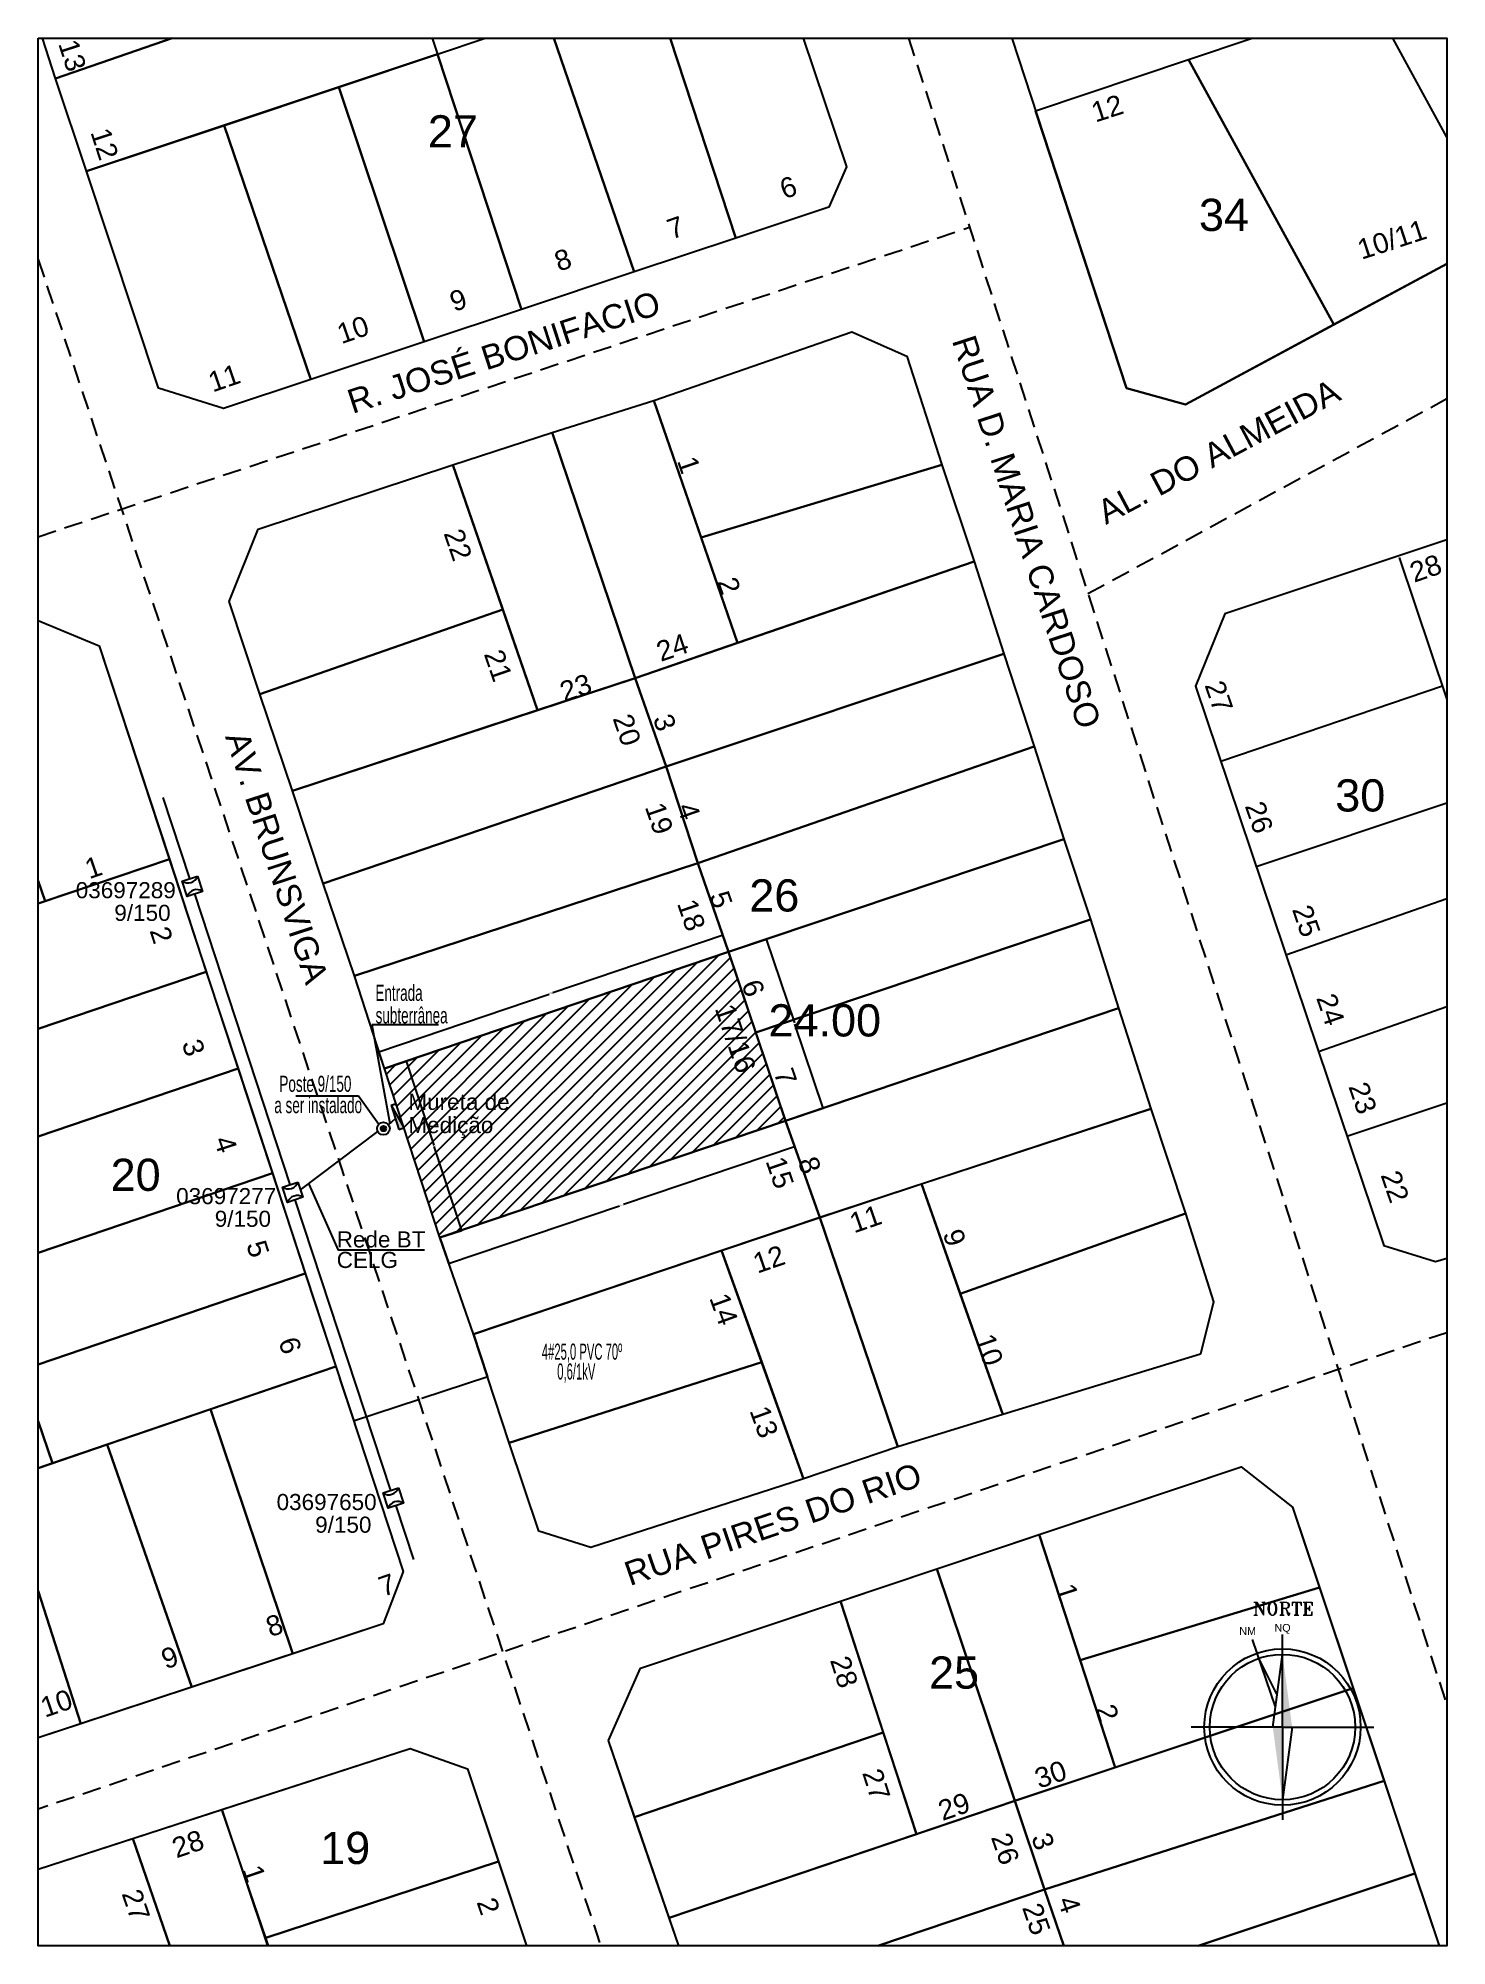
# Model space of a CAD drawing. Header units: inches. Extents: x -3 to 923, y -103 to 154.
# Drawn here: x 733.7 to 923.3, y -102.6 to 154.2 of the extents above; entities that cross this region are included whole.
import ezdxf
from ezdxf.enums import TextEntityAlignment as Align

# ---------------------------------------------------------------- set-up
doc = ezdxf.new("R2010")
doc.units = ezdxf.units.IN
doc.header["$LTSCALE"] = 10
doc.header["$MEASUREMENT"] = 0
doc.linetypes.add('HIDDEN', pattern=[0.375, 0.25, -0.125])
doc.layers.get('DEFPOINTS').update_dxf_attribs({"color": 8})
for name, color, linetype in [('Alvenaria', 8, 'Continuous'), ('carimbo', 7, 'Continuous'), ('Elétrico', 5, 'Continuous'), ('EQUIPAMENTOS', 2, 'Continuous'), ('projecao', 4, 'HIDDEN'), ('Telefonia', 3, 'Continuous'), ('Texto - Elétrica', 3, 'Continuous'), ('TXT', 7, 'Continuous')]:
    doc.layers.add(name, color=color, linetype=linetype)
doc.layers.add('Cota', color=7, linetype='Continuous', lineweight=25)
doc.layers.add('TEXTO', color=2, linetype='Continuous', lineweight=20)
doc.layers.add('VP', color=1, linetype='Continuous', plot=False)
doc.styles.add('Arial', font='arial.ttf')
doc.styles.add('ROMAND', font='arial.ttf')
doc.styles.add('ROMANT', font='romant')
doc.dimstyles.new('cotass', dxfattribs={"dimtxt": 0.1, "dimasz": 0.01, "dimexe": 0.01, "dimexo": 0, "dimgap": 0.01, "dimtad": 0, "dimtih": 1, "dimtoh": 1, "dimdec": 0, "dimlfac": 1000, "dimzin": 4, "dimdsep": 46, "dimtxsty": 'Arial', "dimblk": 'OBLIQUE', "dimcen": 0, "dimdle": 0.01, "dimclrd": 7, "dimclre": 7, "dimclrt": 2, "dimadec": 0, "dimazin": 1, "dimtfac": 1, "dimtdec": 0, "dimtix": 1, "dimtofl": 0, "dimtmove": 0, "dimatfit": 3, "dimldrblk": 'OPEN30', "dimfxl": 0, "dimtolj": 1, "dimtzin": 0, "dimlwd": -1, "dimarcsym": 0})

msp = doc.modelspace()

# ---------------------------------------------------------------- texts
at = {"layer": 'carimbo'}
for tag, height, style, p in [('NORTE', 1.75797, 'ROMANT', (901.3109, -58.0708)), ('NM', 1.03991, 'ROMAND', (896.503, -60.7179)), ('NQ', 1.03991, 'ROMAND', (901.1978, -60.2873))]:
    msp.add_attdef(tag, text='NM', height=height, dxfattribs=dict(at, style=style)).set_placement(p, align=Align.CENTER)
at = {"layer": 'EQUIPAMENTOS', "style": 'Arial'}
for s, p in [('03697289', (738.7983, 38.4139)), ('9/150', (743.9906, 35.3639)), ('Mureta de', (783.5608, 9.9282)), ('Medição', (783.5608, 6.806)), ('03697277', (752.3123, -2.7543)), ('9/150', (757.5045, -5.8043)), ('Rede BT', (773.916, -8.5797)), ('CELG', (773.916, -11.3427)), ('03697650', (765.8262, -43.9226)), ('9/150', (771.0184, -46.9725))]:
    msp.add_text(s, height=2.16648, dxfattribs=at).set_placement(p)
for s, height, width, p in [('Entrada', 2.16648, 0.6, (779.1241, 24.5981)), ('subterrânea', 2.166477, 0.6, (779.1541, 21.5694)), ('Poste 9/150', 2.166477, 0.6, (766.2042, 12.3598)), ('a ser instalado', 2.166477, 0.6, (765.5209, 9.4911)), ('4#25,0 PVC 70º', 2.166477, 0.5, (801.5229, -23.6844)), ('0,6/1kV', 2.16648, 0.5, (803.5923, -26.3559))]:
    msp.add_text(s, height=height, dxfattribs=dict(at, width=width)).set_placement(p)
at = {"layer": 'TEXTO', "style": 'Arial'}
for s, height, rotation, p in [('13', 2.7081, 288, (736.4152, 153.4255)), ('12', 2.7081, 18, (876.0179, 142.786)), ('12', 2.7081, 288, (740.7481, 141.5098)), ('6', 2.7081, 19, (834.1279, 132.4666)), ('7', 2.7081, 19, (818.9625, 127.0504)), ('10/11', 2.7081, 18, (911.8276, 124.3255)), ('8', 2.7081, 19, (803.7972, 122.7175)), ('R. JOSÉ BONIFACIO', 3.249715, 18, (776.0321, 103.5839)), ('9', 2.7081, 19, (789.7151, 117.3013)), ('10', 2.7081, 19, (774.5498, 112.9683)), ('RUA D. MARIA CARDOSO', 3.249715, 288, (856.6833, 113.4753)), ('11', 2.7081, 19, (757.2179, 106.4689)), ('AL. DO ALMEIDA', 3.249715, 28, (877.4277, 88.6385)), ('1', 2.7081, 289, (819.6895, 97.2899)), ('22', 2.7081, 289, (788.2755, 87.5408)), ('28', 2.7081, 19, (918.9026, 80.8598)), ('2', 2.7081, 289, (825.1056, 81.0414)), ('24', 2.7081, 19, (817.523, 70.209)), ('21', 2.7081, 289, (793.6917, 71.2922)), ('23', 2.7081, 19, (804.5241, 64.7928)), ('27', 2.7081, 289, (890.6765, 67.1069)), ('20', 2.7081, 289, (811.0235, 62.6263)), ('3', 2.7081, 289, (816.4397, 62.6263)), ('AV. BRUNSVIGA', 3.249715, 288, (758.8734, 60.1798)), ('26', 2.7081, 289, (896.0927, 50.8583)), ('19', 2.7081, 289, (815.3565, 50.7107)), ('4', 2.7081, 289, (819.6895, 50.7107)), ('1', 2.7081, 19, (740.6131, 40.9615)), ('5', 2.7081, 289, (824.0224, 38.7951)), ('18', 2.7081, 289, (819.6895, 37.7118)), ('25', 2.7081, 289, (902.4521, 36.9196)), ('2', 2.7081, 288, (748.7112, 34.0625)), ('6', 2.7081, 289, (828.3554, 26.8794)), ('17/16', 2.7081, 289, (824.7746, 23.5855)), ('24', 2.7081, 289, (905.7018, 25.004)), ('3', 2.7081, 288, (753.0442, 18.8972)), ('7', 2.7081, 289, (832.6883, 14.9638)), ('23', 2.7081, 289, (910.0348, 13.0883)), ('4', 2.7081, 288, (757.3771, 5.8983)), ('15', 2.7081, 289, (831.6051, 3.0482)), ('8', 2.7081, 289, (835.938, 3.0482)), ('22', 2.7081, 289, (914.3677, 1.1727)), ('11', 2.7081, 19, (843.5207, -6.701)), ('5', 2.7081, 288, (761.7101, -8.1838)), ('9', 2.7081, 289, (855.4363, -6.701)), ('12', 2.7081, 19, (830.5218, -12.1171)), ('14', 2.7081, 290, (824.0224, -15.3669)), ('10', 2.7081, 289, (859.7693, -20.7831)), ('6', 2.7081, 288, (766.043, -21.1827)), ('13', 2.7081, 290, (829.4386, -30.5322)), ('RUA PIRES DO RIO', 3.249715, 19, (813.3577, -54.1642)), ('7', 2.7081, 19, (780.1433, -55.6305)), ('1', 2.7081, 288, (870.6017, -54.3634)), ('8', 2.7081, 19, (764.978, -61.0467)), ('9', 2.7081, 19, (750.8959, -65.3797)), ('28', 2.7081, 288, (840.271, -64.1126)), ('10', 2.7081, 19, (734.6473, -71.8791)), ('2', 2.7081, 288, (876.0179, -70.612)), ('27', 2.7081, 288, (844.6039, -79.2779)), ('30', 2.7081, 19, (868.4352, -81.4444)), ('29', 2.7081, 19, (855.4363, -85.7774)), ('28', 2.7081, 19, (752.3467, -90.8046)), ('26', 2.7081, 289, (861.9358, -87.9438)), ('3', 2.7081, 289, (867.3519, -87.9438)), ('1', 2.7081, 289, (761.1946, -92.2768)), ('27', 2.7081, 289, (744.946, -95.5265)), ('2', 2.7081, 289, (792.7078, -96.6636)), ('25', 2.7081, 289, (866.1225, -97.4008)), ('4', 2.7081, 289, (870.8947, -96.4467))]:
    msp.add_text(s, height=height, rotation=rotation, dxfattribs=at).set_placement(p)
for s, p in [('27', (786.1865, 139.4513)), ('34', (889.949, 128.2135)), ('30', (908.2901, 50.0874)), ('26', (829.4386, 36.6286)), ('20', (743.4936, -0.9698)), ('25', (853.6287, -67.9536)), ('19', (771.6972, -91.5581))]:
    msp.add_text(s, height=4.33295, dxfattribs=at).set_placement(p)
at = {"layer": 'TEXTO', "insert": (839.6002, 21.9489), "char_height": 4.33295, "attachment_point": 5, "style": 'Arial'}
msp.add_mtext('\\A1;24.00', dxfattribs=at)

# ---------------------------------------------------------------- blocks, each defined once
blk = doc.blocks.new('_Oblique')
at = {"color": 0, "linetype": 'ByBlock', "lineweight": -2}
blk.add_line((-0.5, -0.5), (0.5, 0.5), dxfattribs=at)
blk = doc.blocks.new('*D51')
at = {"layer": 'Cota', "color": 7, "transparency": 16777216}
for p, q in [((825.91, 33.46), (803, 25.69)), ((779.58, 17.75), (802.49, 25.52))]:
    blk.add_line(p, q, dxfattribs=at)
at = {"layer": 'Cota', "color": 7, "lineweight": -2, "transparency": 16777216}
for p, q in [((826.66, 31.21), (825.9, 33.47)), ((780.35, 15.51), (779.59, 17.76))]:
    blk.add_line(p, q, dxfattribs=at)
at = {"layer": 'DEFPOINTS', "color": 0, "transparency": 16777216}
for p in [(825.9, 33.46), (826.66, 31.21), (780.35, 15.51)]:
    blk.add_point(p, dxfattribs=at)
at = {"layer": 'Cota', "color": 7, "transparency": 16777216, "xscale": 0.01, "yscale": 0.01, "zscale": 0.01}
for p, rotation in [((825.9, 33.46), 18.73597466963704), ((779.59, 17.75), 198.735974669637)]:
    blk.add_blockref('_Oblique', p, dxfattribs=dict(at, rotation=rotation))
at = {"layer": 'Cota', "color": 2, "transparency": 16777216, "insert": (802.75, 25.61), "char_height": 0.15, "attachment_point": 5, "style": 'Arial'}
blk.add_mtext('\\A1;45,31', dxfattribs=at)
blk = doc.blocks.new('_Open30')
at = {"color": 0, "linetype": 'ByBlock', "lineweight": -2}
for p, q in [((-1, 0), (0, 0)), ((0, 0), (-1, 0)), ((0, 0), (-1, 0))]:
    blk.add_line(p, q, dxfattribs=at)
blk = doc.blocks.new('*D52')
at = {"layer": 'Cota', "color": 7, "lineweight": -2, "transparency": 16777216}
for p, q in [((834.31, 8.46), (835.5, 4.95)), ((787.8, -7.24), (788.99, -10.76))]:
    blk.add_line(p, q, dxfattribs=at)
at = {"layer": 'Cota', "color": 7, "transparency": 16777216}
for p, q in [((835.51, 4.96), (812.49, -2.81)), ((788.98, -10.75), (811.99, -2.98))]:
    blk.add_line(p, q, dxfattribs=at)
at = {"layer": 'DEFPOINTS', "color": 0, "transparency": 16777216}
for p in [(834.31, 8.46), (787.8, -7.24), (788.99, -10.75)]:
    blk.add_point(p, dxfattribs=at)
at = {"layer": 'Cota', "color": 7, "transparency": 16777216, "xscale": 0.01, "yscale": 0.01, "zscale": 0.01}
for p, rotation in [((835.5, 4.96), 18.65983298043288), ((788.99, -10.75), 198.6598329804329)]:
    blk.add_blockref('_Oblique', p, dxfattribs=dict(at, rotation=rotation))
at = {"layer": 'Cota', "color": 2, "transparency": 16777216, "insert": (812.24, -2.89), "char_height": 0.15, "attachment_point": 5, "style": 'Arial'}
blk.add_mtext('\\A1;45,31', dxfattribs=at)
blk = doc.blocks.new('*D53')
at = {"layer": 'Cota', "color": 7, "lineweight": -2, "transparency": 16777216}
for p, q in [((780.35, 15.51), (783.3, 16.47)), ((787.8, -7.24), (790.74, -6.28))]:
    blk.add_line(p, q, dxfattribs=at)
at = {"layer": 'Cota', "color": 7, "transparency": 16777216}
for p, q in [((783.28, 16.48), (786.98, 5.18)), ((790.74, -6.29), (787.04, 5.01))]:
    blk.add_line(p, q, dxfattribs=at)
at = {"layer": 'DEFPOINTS', "color": 0, "transparency": 16777216}
for p in [(780.35, 15.51), (787.8, -7.24), (790.73, -6.28)]:
    blk.add_point(p, dxfattribs=at)
at = {"layer": 'Cota', "color": 7, "transparency": 16777216, "xscale": 0.01, "yscale": 0.01, "zscale": 0.01}
for p, rotation in [((783.29, 16.47), 108.1274610038358), ((790.73, -6.28), 288.1274610038358)]:
    blk.add_blockref('_Oblique', p, dxfattribs=dict(at, rotation=rotation))
at = {"layer": 'Cota', "color": 2, "transparency": 16777216, "insert": (787.01, 5.09), "char_height": 0.15, "attachment_point": 5, "style": 'Arial'}
blk.add_mtext('\\A1;24.00', dxfattribs=at)
blk = doc.blocks.new('*D54')
at = {"layer": 'Cota', "color": 7, "lineweight": -2, "transparency": 16777216}
for p, q in [((792.34, -20.24), (794.23, -26.01)), ((774.31, -26.16), (776.21, -31.93))]:
    blk.add_line(p, q, dxfattribs=at)
at = {"layer": 'Cota', "color": 7, "transparency": 16777216}
for p, q in [((794.24, -26), (785.39, -28.9)), ((776.19, -31.92), (785.04, -29.02))]:
    blk.add_line(p, q, dxfattribs=at)
at = {"layer": 'DEFPOINTS', "color": 0, "transparency": 16777216}
for p in [(792.34, -20.24), (774.31, -26.16), (776.2, -31.92)]:
    blk.add_point(p, dxfattribs=at)
at = {"layer": 'Cota', "color": 7, "transparency": 16777216, "xscale": 0.01, "yscale": 0.01, "zscale": 0.01}
for p, rotation in [((794.23, -26), 18.17298431495069), ((776.2, -31.92), 198.1729843149507)]:
    blk.add_blockref('_Oblique', p, dxfattribs=dict(at, rotation=rotation))
at = {"layer": 'Cota', "color": 2, "transparency": 16777216, "insert": (785.22, -28.96), "char_height": 0.1, "attachment_point": 5, "style": 'Arial'}
blk.add_mtext('\\A1;17,00', dxfattribs=at)

# ---------------------------------------------------------------- dimensions: what is measured, and where the dimension line sits
at = {"layer": 'Cota'}
for p1, p2, distance, text, picture, middle in [((780.3544, 15.5054), (826.6628, 31.2124), 2.3737, '45,31', '*D51', (802.7461, 25.6069)), ((780.3544, 15.5054), (787.8016, -7.2426), 3.0863, '24.00', '*D53', (787.0111, 5.0917)), ((834.3132, 8.4644), (787.8016, -7.2426), 3.7002, '45,31', '*D52', (812.2413, -2.8948))]:
    dim = msp.add_aligned_dim(p1=p1, p2=p2, distance=distance, text=text, dimstyle='cotass', override={"dimtxt": 0.15}, dxfattribs=at)
    dim.commit()
    dim.dimension.update_dxf_attribs({"geometry": picture, "text_midpoint": middle})
dim = msp.add_aligned_dim(p1=(792.3377, -20.2414), p2=(774.312, -26.1586), distance=6.0642, text='17,00', dimstyle='cotass', dxfattribs=at)
dim.commit()
dim.dimension.update_dxf_attribs({"geometry": '*D54', "text_midpoint": (785.2162, -28.9617)})

# ---------------------------------------------------------------- hatches: boundary and pattern name
at = {"layer": 'carimbo'}
h = msp.add_hatch(dxfattribs=at)
h.set_pattern_fill('ANSI31', color=253, scale=10.832384, style=0)
h.set_pattern_definition([(45, (23.1369, -478.4513), (-0.9574565, 0.9574565), [])])
h.paths.add_polyline_path([(787.8016, -7.2426), (780.3544, 15.5054), (826.6628, 31.2124), (834.3132, 8.4644)])
at = {"layer": 'TXT'}
msp.add_hatch(color=3, dxfattribs=at).paths.add_polyline_path([(779.8432, 7.4169, 1), (780.5693, 7.4169, 1)])
at = {"layer": 'VP'}
msp.add_hatch(color=2, dxfattribs=at).paths.add_polyline_path([(782.9553, 7.5215), (781.2457, 10.5556), (782.2826, 7.3068)])

# ---------------------------------------------------------------- linework, layer by layer
at = {"layer": 'Alvenaria'}
for p, q in [((787.6285, 21.4), (778.6521, 21.4)), ((778.6521, 21.4), (781.0672, 8.1086)), ((768.4317, 11.8064), (776.8685, 11.8064)), ((776.8685, 11.8064), (779.589, 8.005)), ((779.9434, 7.6673), (780.2063, 7.4169))]:
    msp.add_line(p, q, dxfattribs=at)
msp.add_lwpolyline([(785.7309, -8.9305), (774.1587, -8.9305), (770.1904, -0.0491)], dxfattribs=at)
at = {"layer": 'carimbo'}
for p, q in [((916.9101, 84.2911), (923.308, 65.1784)), ((922.714, 66.9529), (892.9057, 56.8054)), ((897.6539, 42.6878), (923.308, 51.2754)), ((901.6516, 30.8016), (923.308, 38.3629)), ((906.0341, 17.7711), (923.308, 23.8252)), ((909.8566, 6.4058), (923.308, 10.8981)), ((900.2503, -70.386), (897.1419, -61.3262)), ((901.1897, -73.1239), (901.1897, -60.6512)), ((901.1897, -73.1239), (901.1897, -60.6512)), ((900.4648, -68.7773), (898.0147, -63.87)), ((899.8852, -73.1239), (901.1897, -63.3405)), ((899.8852, -73.1239), (901.1897, -63.3405)), ((901.1897, -73.1239), (888.8904, -73.1239)), ((902.4941, -73.1239), (901.1897, -82.9074)), ((901.1897, -73.1239), (901.1897, -85.5967)), ((902.4941, -73.1239), (901.1897, -82.9074)), ((901.1897, -73.1239), (901.1897, -85.5967)), ((901.1897, -73.1239), (913.4889, -73.1239))]:
    msp.add_line(p, q, dxfattribs=at)
for points in [[(733.7413, 154.16), (923.308, 154.16), (923.308, -102.5676), (733.7413, -102.5676)], [(774.2205, 147.5793), (787.4631, 151.9935), (798.7939, 117.6658), (785.6688, 113.3016), (774.2205, 147.5793), (774.2205, 147.5793), (774.2205, 147.5793)], [(867.968, 144.3908), (888.5501, 151.2922), (908.0919, 115.6105), (888.1366, 104.8726), (880.2154, 107.0391), (867.968, 144.3908), (867.968, 144.3908), (867.968, 144.3908)], [(758.764, 142.4272), (774.2205, 147.5793), (785.6688, 113.3016), (770.4322, 108.2354), (758.764, 142.4272), (758.764, 142.4272), (758.764, 142.4272)], [(740.2509, 136.2562), (758.764, 142.4272), (770.4322, 108.2354), (758.6896, 104.331), (749.956, 107.0391), (740.2509, 136.2562), (740.2509, 136.2562), (740.2509, 136.2562)], [(822.9504, 86.9797), (816.5751, 105.4142), (843.2499, 114.6218), (850.6295, 111.372), (855.3686, 96.7483), (822.9504, 86.9797), (822.9504, 86.9797), (822.9504, 86.9797)], [(827.858, 72.7885), (814.0702, 68.0425), (802.8993, 101.0813), (816.5751, 105.4142), (827.858, 72.7885), (827.858, 72.7885), (827.858, 72.7885)], [(814.0702, 68.0425), (800.932, 63.721), (789.5619, 96.7483), (802.8993, 101.0813), (814.0702, 68.0425), (814.0702, 68.0425), (814.0702, 68.0425)], [(789.5619, 96.7483), (796.2662, 77.2739), (763.5642, 65.876), (759.4343, 78.3333), (763.3611, 88.0824), (789.5619, 96.7483), (789.5619, 96.7483), (789.5619, 96.7483)], [(827.858, 72.7885), (822.9504, 86.9797), (855.3686, 96.7483), (859.7016, 83.7495), (827.858, 72.7885), (827.858, 72.7885), (827.858, 72.7885)], [(818.2677, 56.1269), (814.0702, 68.0425), (859.7016, 83.7495), (863.696, 71.2922), (818.2677, 56.1269), (818.2677, 56.1269), (818.2677, 56.1269)], [(796.2662, 77.2739), (800.932, 63.721), (767.9648, 52.8772), (763.5642, 65.876), (796.2662, 77.2739), (796.2662, 77.2739), (796.2662, 77.2739)], [(822.533, 43.128), (818.2677, 56.1269), (863.696, 71.2922), (867.7582, 58.835), (822.533, 43.128), (822.533, 43.128), (822.533, 43.128)], [(814.0702, 68.0425), (818.2677, 56.1269), (772.0947, 40.4199), (767.9648, 52.8772), (814.0702, 68.0425), (814.0702, 68.0425), (814.0702, 68.0425)], [(826.6628, 31.2124), (822.533, 43.128), (867.7582, 58.835), (871.7526, 46.3777), (826.6628, 31.2124), (826.6628, 31.2124), (826.6628, 31.2124)], [(818.2677, 56.1269), (822.533, 43.128), (776.2922, 27.9627), (772.0947, 40.4199), (818.2677, 56.1269), (818.2677, 56.1269), (818.2677, 56.1269)], [(830.314, 20.3557), (826.6628, 31.2124), (871.7526, 46.3777), (875.3408, 35.5453), (830.314, 20.3557), (830.314, 20.3557), (830.314, 20.3557)], [(822.533, 43.128), (826.6628, 31.2124), (780.3544, 15.5054), (776.2922, 27.9627), (822.533, 43.128), (822.533, 43.128), (822.533, 43.128)], [(834.3132, 8.4644), (830.314, 20.3557), (875.3408, 35.5453), (879.1322, 23.6297), (834.3132, 8.4644), (834.3132, 8.4644), (834.3132, 8.4644)], [(838.9169, -4.5345), (834.3132, 8.4644), (879.1322, 23.6297), (883.4651, 10.0892), (838.9169, -4.5345), (838.9169, -4.5345), (838.9169, -4.5345)], [(834.3132, 8.4644), (838.9169, -4.5345), (792.3377, -20.2414), (787.8016, -7.2426), (834.3132, 8.4644), (834.3132, 8.4644), (834.3132, 8.4644)], [(857.8236, -14.819), (852.6076, -0.0403), (883.4651, 10.0892), (888.1366, -3.9929), (857.8236, -14.819), (857.8236, -14.819), (857.8236, -14.819)], [(838.9169, -4.5345), (852.6076, -0.0403), (863.5606, -31.0738), (849.4108, -35.4068), (838.9169, -4.5345), (838.9169, -4.5345), (838.9169, -4.5345)], [(825.7085, -8.9885), (838.9169, -4.5345), (849.4108, -35.4068), (836.7505, -39.7397), (825.7085, -8.9885), (825.7085, -8.9885), (825.7085, -8.9885)], [(863.5606, -31.0738), (857.8236, -14.819), (888.1366, -3.9929), (891.9279, -15.9085), (890.1677, -22.9495), (863.5606, -31.0738), (863.5606, -31.0738), (863.5606, -31.0738)], [(825.7085, -8.9885), (831.1127, -24.0387), (797.1446, -34.8651), (792.3377, -20.2414), (825.7085, -8.9885), (825.7085, -8.9885), (825.7085, -8.9885)], [(756.9338, -30.3464), (773.7981, -24.5931), (782.8593, -52.197), (780.1513, -59.238), (767.9958, -63.255), (756.9338, -30.3464), (756.9338, -30.3464), (756.9338, -30.3464)], [(831.1127, -24.0387), (836.7505, -39.7397), (808.1123, -48.9472), (801.139, -46.7808), (797.1446, -34.8651), (831.1127, -24.0387), (831.1127, -24.0387), (831.1127, -24.0387)], [(743.0122, -35.0958), (756.9338, -30.3464), (767.9958, -63.255), (754.4365, -67.7359), (743.0122, -35.0958), (743.0122, -35.0958), (743.0122, -35.0958)], [(873.9749, -64.1385), (868.469, -47.2212), (895.6515, -38.1149), (902.5572, -43.5311), (906.1657, -54.3341), (873.9749, -64.1385), (873.9749, -64.1385), (873.9749, -64.1385)], [(878.6718, -78.5738), (865.1855, -83.0693), (854.6856, -51.8388), (868.469, -47.2212), (878.6718, -78.5738), (878.6718, -78.5738), (878.6718, -78.5738)], [(865.1855, -83.0693), (851.9222, -87.5483), (841.6931, -56.1914), (854.6856, -51.8388), (865.1855, -83.0693), (865.1855, -83.0693), (865.1855, -83.0693)], [(841.6931, -56.1914), (847.4499, -73.8388), (814.0025, -85.2357), (810.4819, -74.945), (814.8149, -65.1958), (841.6931, -56.1914), (841.6931, -56.1914), (841.6931, -56.1914)], [(878.6718, -78.5738), (873.9749, -64.1385), (906.1657, -54.3341), (910.6967, -67.8988), (878.6718, -78.5738), (878.6718, -78.5738), (878.6718, -78.5738)], [(869.1799, -94.9849), (865.1855, -83.0693), (910.6967, -67.8988), (914.8547, -80.3467), (869.1799, -94.9849), (869.1799, -94.9849), (869.1799, -94.9849)], [(847.4499, -73.8388), (851.9222, -87.5483), (818.649, -98.7848), (814.0025, -85.2357), (847.4499, -73.8388), (847.4499, -73.8388), (847.4499, -73.8388)], [(764.3766, -101.4843), (758.4484, -84.2388), (783.8072, -76.0282), (791.5253, -78.7363), (795.6856, -91.206), (764.3766, -101.4843), (764.3766, -101.4843), (764.3766, -101.4843)]]:
    msp.add_lwpolyline(points, close=True, dxfattribs=at)
for points in [[(751.7614, 154.16), (736.077, 148.7438), (734.3038, 154.16)], [(786.741, 154.16), (787.4631, 151.9935), (740.2509, 136.2562), (736.077, 148.7438), (751.7614, 154.16)], [(803.1518, 154.16), (813.9485, 122.7047), (798.7939, 117.6658), (787.4631, 151.9935), (793.8755, 154.16)], [(818.7924, 154.16), (827.6212, 127.2509), (813.9485, 122.7047), (803.1518, 154.16)], [(836.7021, 154.16), (842.5052, 136.8281), (840.1356, 131.4119), (827.6212, 127.2509), (818.7924, 154.16)], [(864.7647, 154.16), (880.2154, 107.0391), (888.1366, 104.8726), (923.308, 123.7983)], [(923.308, 123.7983), (908.0919, 115.6105), (888.5501, 151.2922), (897.1023, 154.16)], [(923.308, 140.8491), (916.0528, 154.16)], [(923.308, 86.6382), (893.4174, 76.7084), (889.4906, 66.9593), (914.8113, -8.3258), (921.7847, -10.4923), (923.308, -10.0097)], [(733.7413, 75.7719), (741.9671, 72.3755), (751.3956, 43.6528), (734.6732, 38.0001), (733.7413, 40.7359)], [(733.7413, 75.7719), (741.9671, 72.3755), (782.8593, -52.197), (780.1513, -59.238), (733.7413, -74.5749)], [(733.7413, 37.6851), (751.3956, 43.6528), (756.3636, 28.5186), (733.7413, 20.8586)], [(733.7413, 40.7359), (734.6732, 38.0001), (733.7413, 37.6851)], [(733.7413, 20.8586), (756.3636, 28.5186), (760.6436, 15.4801), (733.7413, 6.3534)], [(733.7413, 6.3534), (760.6436, 15.4801), (765.2567, 1.4233), (733.7413, -9.2863)], [(733.7413, -9.2863), (765.2567, 1.4233), (769.6917, -12.0836), (733.7413, -24.3209)], [(733.7413, -24.3209), (769.6917, -12.0836), (773.7981, -24.5931), (735.6791, -37.5976), (733.7413, -31.9378)], [(733.7413, -31.9378), (735.6791, -37.5976), (733.7499, -38.2615)], [(733.7413, -38.2645), (743.0122, -35.0958), (754.4365, -67.7359), (739.4959, -72.6732), (733.7413, -54.786)], [(819.9449, -102.5676), (810.4819, -74.945), (814.8149, -65.1958), (895.6515, -38.1149), (902.5572, -43.5311), (922.2771, -102.5676)], [(733.7413, -54.786), (739.4959, -72.6732), (733.7413, -74.5749)], [(733.7413, -92.2384), (783.8072, -76.0282), (791.5253, -78.7363), (799.4762, -102.5676)], [(871.7865, -102.5676), (869.1799, -94.9849), (914.8547, -80.3467), (919.0194, -92.8149), (889.8485, -102.5676)], [(751.4781, -102.5676), (746.4895, -88.1108), (758.4484, -84.2388), (764.61, -102.5676)], [(819.9449, -102.5676), (818.649, -98.7848), (865.1855, -83.0693), (869.1799, -94.9849), (846.7261, -102.5676)], [(733.7413, -92.2384), (746.4895, -88.1108), (751.4624, -102.5676)], [(764.7307, -102.5676), (764.3766, -101.4843), (795.6856, -91.206), (799.4762, -102.5676)], [(846.7261, -102.5676), (869.1799, -94.9849), (871.7865, -102.5676)], [(889.8485, -102.5676), (919.0194, -92.8149), (922.2771, -102.5676)]]:
    msp.add_lwpolyline(points, dxfattribs=at)
at = {"layer": 'carimbo', "color": 5}
msp.add_lwpolyline([(787.8016, -7.2426), (780.3544, 15.5054), (826.6628, 31.2124), (834.3132, 8.4644), (787.8016, -7.2426)], dxfattribs=at)
at = {"layer": 'carimbo'}
for radius in [10.5188, 9.7835]:
    msp.add_circle((901.1897, -73.1239), radius, dxfattribs=at)
for points in [[(901.1897, -73.1239), (902.4941, -73.1239), (901.1897, -63.3405), (901.1897, -73.1239)], [(902.4941, -73.1239), (901.1897, -73.1239), (901.1897, -63.3405)], [(901.1897, -73.1239), (902.4941, -73.1239), (901.1897, -63.3405), (901.1897, -73.1239)], [(902.4941, -73.1239), (901.1897, -73.1239), (901.1897, -63.3405)], [(899.8852, -73.1239), (901.1897, -73.1239), (901.1897, -82.9074)], [(899.8852, -73.1239), (901.1897, -73.1239), (901.1897, -82.9074)]]:
    msp.add_solid(points, dxfattribs=at)
at = {"layer": 'Cota', "color": 7}
for p, q in [((826.6628, 31.2124), (831.7329, 32.9175)), ((831.7202, 32.9238), (835.5195, 21.6269)), ((839.377, 10.1568), (835.5777, 21.4537)), ((834.3132, 8.4644), (839.3833, 10.1695))]:
    msp.add_line(p, q, dxfattribs=at)
at = {"layer": 'Elétrico'}
for p, q in [((767.6707, -0.1143), (754.8325, 38.9955)), ((769.0378, -0.8057), (779.4516, 7.0202)), ((781.1846, -41.2826), (768.3464, -2.1727))]:
    msp.add_line(p, q, dxfattribs=at)
for points in [[(755.186, 41.3917), (755.8617, 39.3333), (753.8033, 38.6576), (753.1276, 40.716)], [(768.6999, 0.2235), (769.3756, -1.8349), (767.3172, -2.5106), (766.6415, -0.4522)], [(782.2138, -40.9447), (782.8895, -43.0031), (780.8311, -43.6788), (780.1554, -41.6204)]]:
    msp.add_lwpolyline(points, close=True, dxfattribs=at)
for centre, start, end in [((753.9034, 41.8258), 235.042882, 341.303087), ((755.0859, 38.2236), 55.042882, 161.303087), ((767.4173, 0.6576), 235.042882, 341.303087), ((768.5998, -2.9446), 55.042882, 161.303087), ((780.9312, -40.5107), 235.042882, 341.303087), ((782.1137, -44.1129), 55.042882, 161.303087)]:
    msp.add_arc(centre, 1.354, start, end, dxfattribs=at)
at = {"layer": 'projecao'}
for points in [[(850.875, 154.16), (923.308, -70.2283)], [(733.7413, 87.0689), (859.0923, 128.7039)], [(733.7413, 124.3752), (809.4554, -102.5676)], [(875.0023, 79.4165), (923.308, 105.6458)], [(923.308, -20.0509), (733.7413, -84.1807)]]:
    msp.add_lwpolyline(points, dxfattribs=at)
at = {"layer": 'Telefonia', "color": 5}
msp.add_line((754.1568, 41.0539), (750.5761, 51.9621), dxfattribs=at)
at = {"layer": 'Texto - Elétrica', "color": 2}
for p, q in [((781.2457, 10.5556), (781.9185, 10.7703)), ((781.2457, 10.5556), (781.756, 10.7185)), ((781.2457, 10.5556), (782.2826, 7.3068)), ((782.2826, 7.3068), (782.9553, 7.5215))]:
    msp.add_line(p, q, dxfattribs=at)
at = {"layer": 'Texto - Elétrica', "color": 2, "linetype": 'HIDDEN', "ltscale": 0.5}
msp.add_line((780.8784, 7.9415), (781.8153, 8.7708), dxfattribs=at)
at = {"layer": 'Texto - Elétrica', "color": 5}
msp.add_line((781.8603, -43.341), (784.2298, -50.5593), dxfattribs=at)
at = {"layer": 'TXT', "color": 3}
for radius in [0.8526, 0.363]:
    msp.add_circle((780.2063, 7.4169), radius, dxfattribs=at)
at = {"layer": 'VP', "color": 2}
msp.add_line((781.2457, 10.5556), (782.9553, 7.5215), dxfattribs=at)

# ---------------------------------------------------------------- block references
at = {"layer": 'Cota', "color": 7, "xscale": 0.01, "yscale": 0.01, "zscale": 0.01}
for p, rotation in [((831.7234, 32.9143), 108.5882823860836), ((839.3738, 10.1663), 288.5882823860836)]:
    msp.add_blockref('_Oblique', p, dxfattribs=dict(at, rotation=rotation))

msp.set_redraw_order([(e.dxf.handle, doc.entitydb.next_handle()) for e in msp.query("TEXT MTEXT ATTDEF DIMENSION ARC_DIMENSION")])  # texts and dimensions are drawn at this point

doc.saveas('drawing.dxf')
